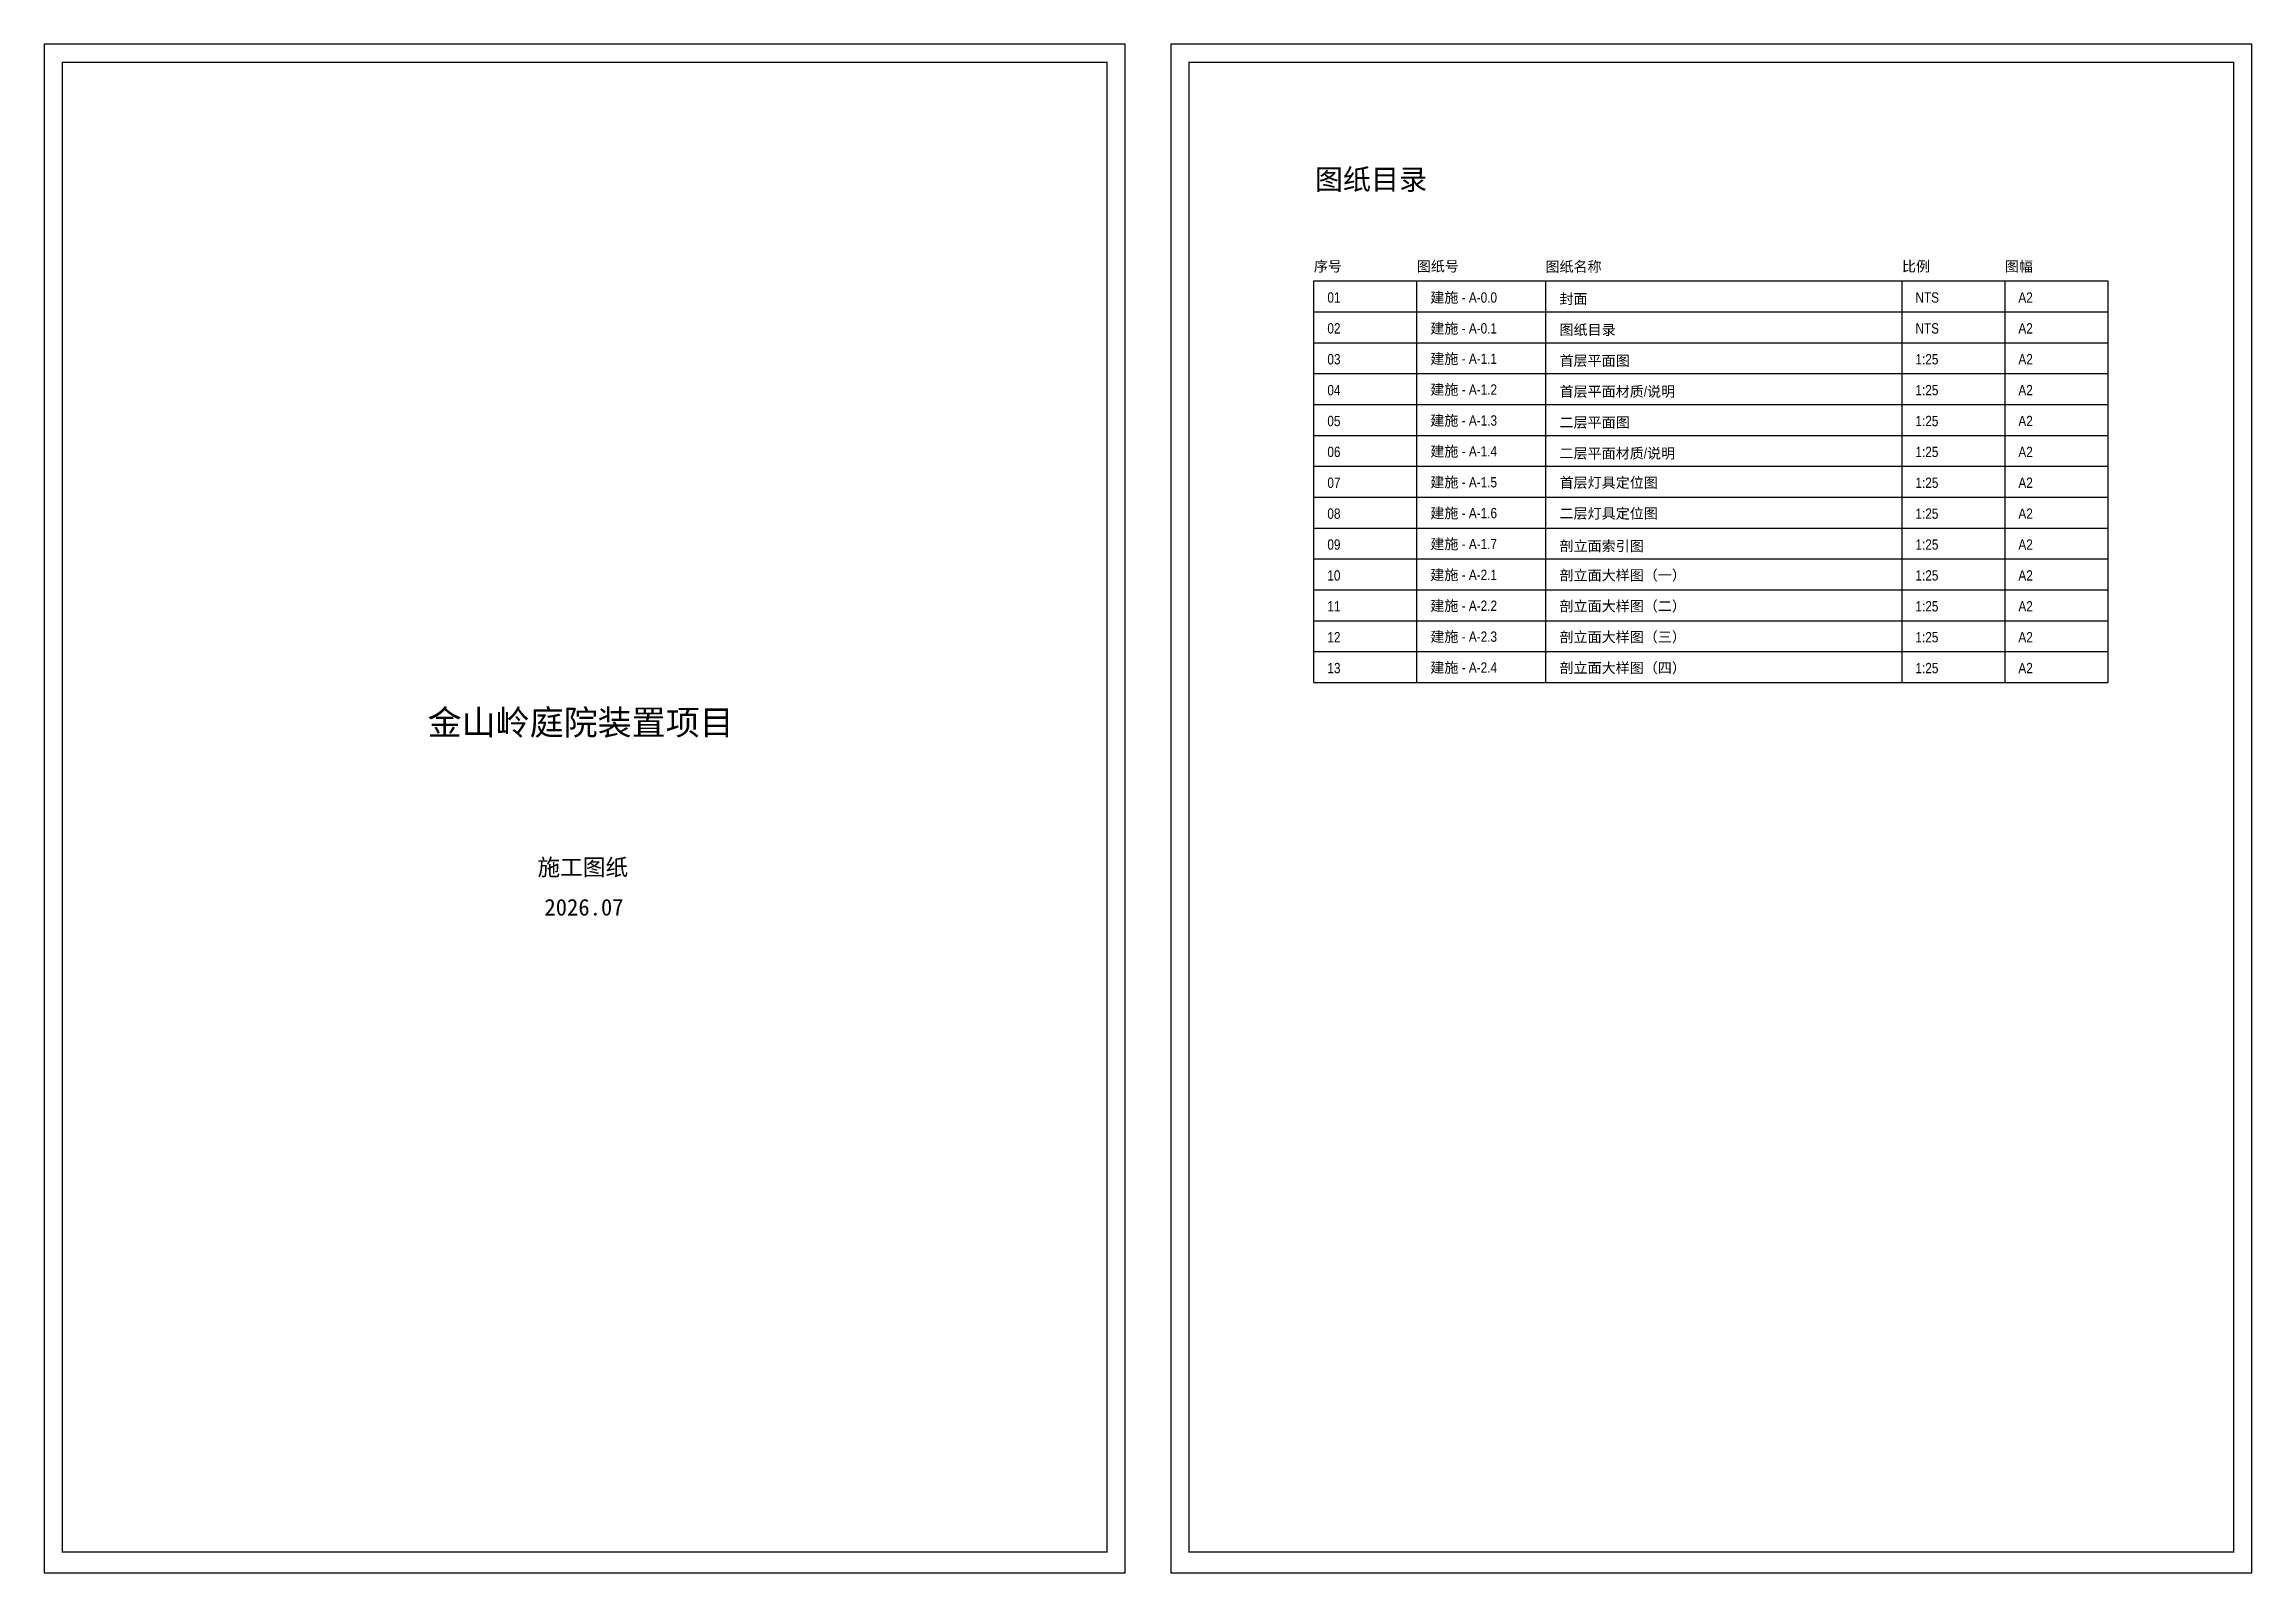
# Model space of a CAD drawing. Extents: x 9928 to 93764, y -101273 to -34887.
# Drawn here: x 14234 to 35681, y -49737 to -34887 of the extents above; entities that cross this region are included whole.
import ezdxf

# ---------------------------------------------------------------- set-up
doc = ezdxf.new("R2010")
doc.units = 0
doc.header["$LTSCALE"] = 1000
doc.header["$MEASUREMENT"] = 0
doc.layers.add('A-ANNO-NOTE', color=4, linetype='Continuous')
doc.layers.add('A-ANNO-NPLT', color=250, linetype='Continuous', plot=False)
doc.styles.add('EN', font='ARIALN.TTF')
doc.styles.add('EN1', font='ARIALN.TTF')

msp = doc.modelspace()

# ---------------------------------------------------------------- texts
at = {"layer": 'A-ANNO-NOTE', "style": 'EN'}
for s, p in [('序号', (26568.5, -37094.9)), ('图纸号', (27568.5, -37094.9)), ('图纸名称', (28818.5, -37098.2)), ('比例', (32281.5, -37095.7)), ('图幅', (33281.5, -37096.5)), ('01', (26699.8, -37398)), ('建施 - A-0.0', (27699.8, -37398)), ('封面', (28955.1, -37411.7)), ('NTS', (32412.8, -37398)), ('A2', (33412.8, -37398)), ('02', (26699.8, -37698)), ('建施 - A-0.1', (27699.8, -37698)), ('图纸目录', (28955.1, -37711.7)), ('NTS', (32412.8, -37698)), ('A2', (33412.8, -37698)), ('03', (26699.8, -37998)), ('建施 - A-1.1', (27699.8, -37992.7)), ('首层平面图', (28955.1, -38011.7)), ('1:25', (32412.8, -37998)), ('A2', (33412.8, -37998)), ('04', (26699.8, -38298)), ('建施 - A-1.2', (27699.8, -38292.7)), ('首层平面材质/说明', (28955.1, -38311.7)), ('1:25', (32412.8, -38298)), ('A2', (33412.8, -38298)), ('05', (26699.8, -38598)), ('建施 - A-1.3', (27699.8, -38592.7)), ('二层平面图', (28955.1, -38611.7)), ('1:25', (32412.8, -38598)), ('A2', (33412.8, -38598)), ('06', (26699.8, -38898)), ('建施 - A-1.4', (27699.8, -38892.7)), ('二层平面材质/说明', (28955.1, -38911.7)), ('1:25', (32412.8, -38898)), ('A2', (33412.8, -38898)), ('07', (26699.8, -39198)), ('建施 - A-1.5', (27699.8, -39192.7)), ('首层灯具定位图', (28955.1, -39196.2)), ('1:25', (32412.8, -39198)), ('A2', (33412.8, -39198)), ('08', (26699.8, -39498)), ('建施 - A-1.6', (27699.8, -39492.7)), ('二层灯具定位图', (28955.1, -39496.2)), ('1:25', (32412.8, -39498)), ('A2', (33412.8, -39498)), ('09', (26699.8, -39798)), ('建施 - A-1.7', (27699.8, -39792.7)), ('剖立面索引图', (28955.1, -39811.7)), ('1:25', (32412.8, -39798)), ('A2', (33412.8, -39798)), ('10', (26699.8, -40098)), ('建施 - A-2.1', (27699.8, -40092.7)), ('剖立面大样图（一）', (28955.1, -40096.2)), ('1:25', (32412.8, -40098)), ('A2', (33412.8, -40098)), ('11', (26699.8, -40398)), ('建施 - A-2.2', (27699.8, -40392.7)), ('剖立面大样图（二）', (28955.1, -40396.2)), ('1:25', (32412.8, -40398)), ('A2', (33412.8, -40398)), ('12', (26699.8, -40698)), ('建施 - A-2.3', (27699.8, -40692.7)), ('剖立面大样图（三）', (28955.1, -40696.2)), ('1:25', (32412.8, -40698)), ('A2', (33412.8, -40698)), ('13', (26699.8, -40998)), ('建施 - A-2.4', (27699.8, -40992.7)), ('剖立面大样图（四）', (28955.1, -40996.2)), ('1:25', (32412.8, -40998)), ('A2', (33412.8, -40998))]:
    msp.add_text(s, height=100, dxfattribs=at).set_placement(p)
at = {"layer": 'A-ANNO-NOTE', "insert": (26578, -36100.4), "char_height": 200, "width": 7933.678, "attachment_point": 1, "style": 'EN'}
msp.add_mtext('图纸目录', dxfattribs=at)
at = {"layer": 'A-ANNO-NOTE', "attachment_point": 1, "line_spacing_factor": 1.5, "style": 'EN1'}
for s, insert, char_height, width in [('\\pi-1176.08716,l1818.75031,t1261.41339,2161.41344;{\\fSimSun|b0|i0|c134|p2;\\H2.286x;金山岭庭院装置项目}', (17317, -41355.1), 105.945, 4926.997), ('\\pi5201.13816,l612.50017,t6426.13779;{\\fSimSun|b0|i0|c134|p2;\\H2.286x;\\P\\pi173.21633,t1398.21596;施工图纸}', (18240.6, -42398.2), 70.63, 4106.184), ('\\pi750.28467,l216.30499,t1182.89466;{\\fSimSun|b0|i0|c134|p2;\\H2.286x;2026.07}', (18127.3, -43190.6), 70.63, 2716.128)]:
    msp.add_mtext(s, dxfattribs=dict(at, insert=insert, char_height=char_height, width=width))

# ---------------------------------------------------------------- blocks, each defined once
blk = doc.blocks.new('fengpitukuang')
at = {"layer": 'A-ANNO-NOTE', "const_width": 12.6, "flags": 128}
blk.add_lwpolyline([(24558, -26933), (24558, -12462), (14411, -12462), (14411, -26933)], close=True, dxfattribs=at)
at = {"layer": 'A-ANNO-NPLT'}
blk.add_lwpolyline([(24735, -27135), (24735, -12285), (14234, -12285), (14234, -27135)], close=True, dxfattribs=at)

# ---------------------------------------------------------------- linework, layer by layer
at = {"layer": 'A-ANNO-NOTE'}
for p, q in [((26568.5, -41087.7), (26568.5, -37187.7)), ((27568.5, -41087.7), (27568.5, -37187.7)), ((28818.5, -37187.7), (28818.5, -41087.7)), ((32281.5, -37187.7), (32281.5, -41087.7)), ((33281.5, -37187.7), (33281.5, -41087.7)), ((26568.5, -37487.7), (34281.5, -37487.7)), ((26568.5, -37787.7), (34281.5, -37787.7)), ((26568.5, -38087.7), (34281.5, -38087.7)), ((26568.5, -38387.7), (34281.5, -38387.7)), ((26568.5, -38687.7), (34281.5, -38687.7)), ((26568.5, -38987.7), (34281.5, -38987.7)), ((26568.5, -39287.7), (34281.5, -39287.7)), ((26568.5, -39587.7), (34281.5, -39587.7)), ((26568.5, -39887.7), (34281.5, -39887.7)), ((26568.5, -40187.7), (34281.5, -40187.7)), ((26568.5, -40487.7), (34281.5, -40487.7)), ((26568.5, -40787.7), (34281.5, -40787.7)), ((26568.5, -40787.7), (34281.5, -40787.7)), ((26568.5, -40787.7), (34281.5, -40787.7)), ((26568.5, -41087.7), (34281.5, -41087.7))]:
    msp.add_line(p, q, dxfattribs=at)
msp.add_lwpolyline([(26568.5, -37187.7), (34281.5, -37187.7), (34281.5, -41087.7)], dxfattribs=at)

# ---------------------------------------------------------------- block references
for p in [(0, -22602.2), (10945.5, -22602.2)]:
    msp.add_blockref('fengpitukuang', p)

msp.set_redraw_order([(e.dxf.handle, doc.entitydb.next_handle()) for e in msp.query("TEXT MTEXT ATTDEF DIMENSION ARC_DIMENSION")])  # texts and dimensions are drawn at this point

doc.saveas('drawing.dxf')
